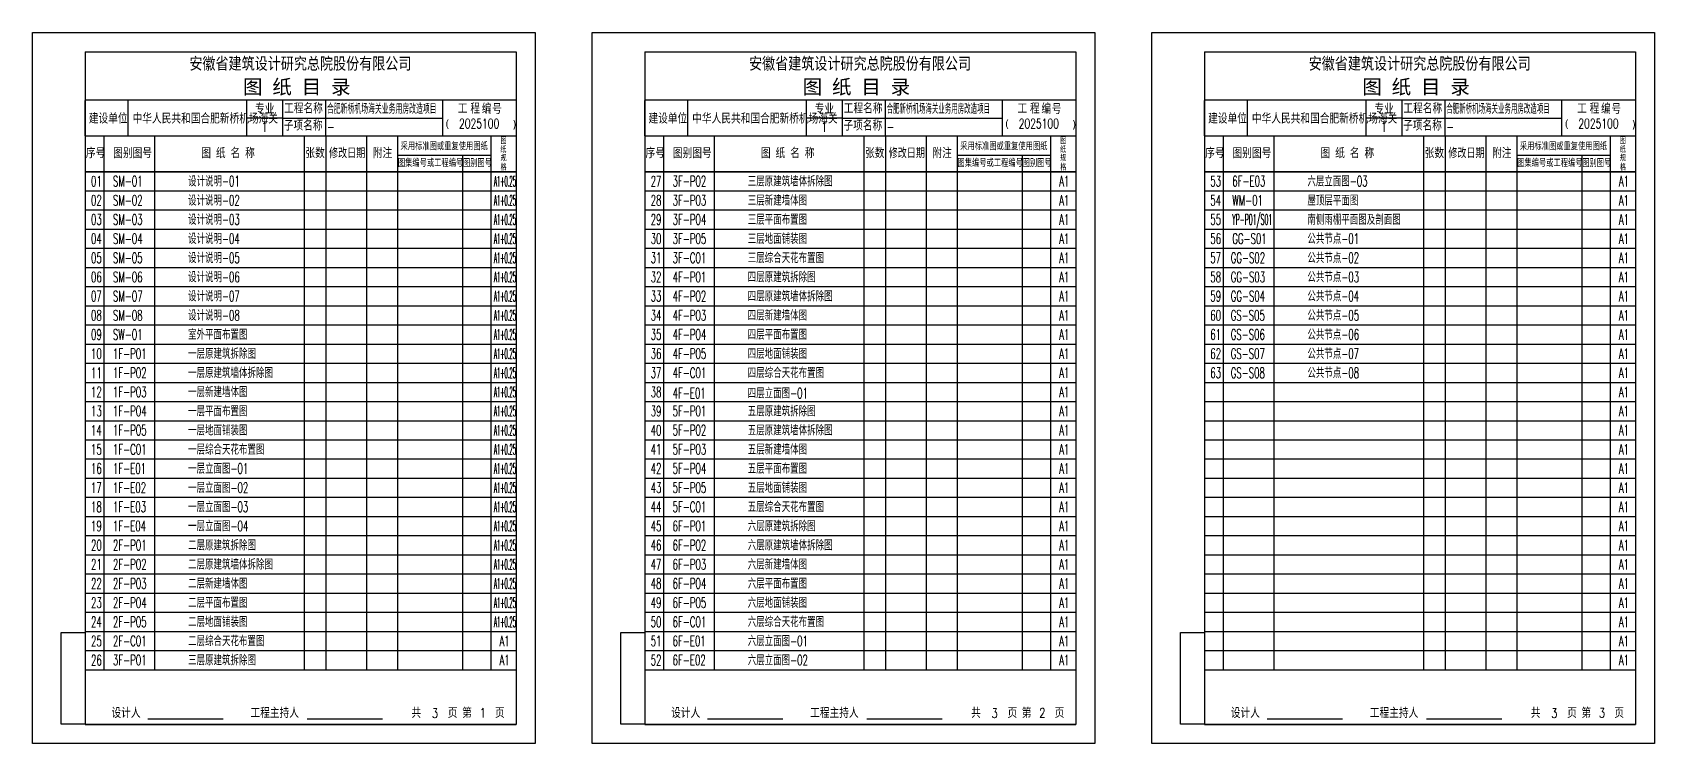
# Model space of a CAD drawing. Header units: millimetres. Extents: x -205444 to 751307, y 179719 to 310340.
# Drawn here: x -205444 to -137695, y 199983 to 229683 of the extents above; entities that cross this region are included whole.
import ezdxf
from ezdxf.enums import TextEntityAlignment as Align

# ---------------------------------------------------------------- set-up
doc = ezdxf.new("R2010")
doc.units = ezdxf.units.MM
doc.header["$LTSCALE"] = 1000
doc.layers.get('0').update_dxf_attribs({"linetype": 'CONTINUOUS'})
for name, color, linetype in [('A-ANNO-TXT', 4, 'CONTINUOUS'), ('BZ_标准图框', 7, 'CONTINUOUS'), ('VHSoft_boundary', 7, 'CONTINUOUS')]:
    doc.layers.add(name, color=color, linetype=linetype)
doc.layers.add('VHSoft_barcode', color=7, linetype='CONTINUOUS', plot=False)
doc.styles.add('HT', font='simhei.ttf')
doc.styles.add('hz', font='simplex.shx', dxfattribs={"width": 0.8, "height": 300, "bigfont": 'hztxt.shx'})

msp = doc.modelspace()

# ---------------------------------------------------------------- texts
at = {"layer": 'A-ANNO-TXT', "color": 0, "style": 'hz'}
for s, width, p in [('01', 0.6, (-202998.1, 223249.9)), ('SM-01', 0.6, (-202081.4, 223250.9)), ('设计说明-01', 0.6, (-198943.6, 223250.4)), ('A1+0.25', 0.3, (-186169, 223249.9)), ('27', 0.6, (-179623.7, 223249.9)), ('3F-P02', 0.6, (-178707.1, 223250.9)), ('三层原建筑墙体拆除图', 0.6, (-175569.2, 223250.4)), ('A1', 0.6, (-162563.4, 223250.9)), ('53', 0.6, (-156249.4, 223249.9)), ('6F-E03', 0.6, (-155332.7, 223250.9)), ('六层立面图-03', 0.6, (-152194.8, 223250.4)), ('A1', 0.6, (-139189.1, 223250.9)), ('设计说明-02', 0.6, (-198943.6, 222450.4)), ('三层新建墙体图', 0.6, (-175569.2, 222450.4)), ('屋顶层平面图', 0.6, (-152194.8, 222450.4)), ('02', 0.6, (-202998.1, 222449.9)), ('SM-02', 0.6, (-202081.4, 222450.9)), ('A1+0.25', 0.3, (-186169, 222449.9)), ('28', 0.6, (-179623.7, 222449.9)), ('3F-P03', 0.6, (-178707.1, 222450.9)), ('A1', 0.6, (-162563.4, 222450.9)), ('54', 0.6, (-156249.4, 222449.9)), ('WM-01', 0.6, (-155332.7, 222450.9)), ('A1', 0.6, (-139189.1, 222450.9)), ('03', 0.6, (-202998.1, 221649.9)), ('SM-03', 0.6, (-202081.4, 221650.9)), ('设计说明-03', 0.6, (-198943.6, 221650.4)), ('A1+0.25', 0.3, (-186169, 221649.9)), ('29', 0.6, (-179623.7, 221649.9)), ('3F-P04', 0.6, (-178707.1, 221650.9)), ('三层平面布置图', 0.6, (-175569.2, 221650.4)), ('A1', 0.6, (-162563.4, 221650.9)), ('55', 0.6, (-156249.4, 221649.9)), ('YP-P01/S01', 0.35, (-155332.7, 221650.9)), ('南侧雨棚平面图及剖面图', 0.6, (-152194.8, 221650.4)), ('A1', 0.6, (-139189.1, 221650.9)), ('04', 0.6, (-202998.1, 220849.9)), ('SM-04', 0.6, (-202081.4, 220850.9)), ('设计说明-04', 0.6, (-198943.6, 220850.4)), ('A1+0.25', 0.3, (-186169, 220849.9)), ('30', 0.6, (-179623.7, 220849.9)), ('3F-P05', 0.6, (-178707.1, 220850.9)), ('三层地面铺装图', 0.6, (-175569.2, 220850.4)), ('A1', 0.6, (-162563.4, 220850.9)), ('56', 0.6, (-156249.4, 220849.9)), ('GG-S01', 0.6, (-155332.7, 220850.9)), ('公共节点-01', 0.6, (-152194.8, 220850.4)), ('A1', 0.6, (-139189.1, 220850.9)), ('05', 0.6, (-202998.1, 220049.9)), ('SM-05', 0.6, (-202081.4, 220050.9)), ('设计说明-05', 0.6, (-198943.6, 220050.4)), ('A1+0.25', 0.3, (-186169, 220049.9)), ('31', 0.6, (-179623.7, 220049.9)), ('3F-C01', 0.6, (-178707.1, 220050.9)), ('三层综合天花布置图', 0.6, (-175569.2, 220050.4)), ('A1', 0.6, (-162563.4, 220050.9)), ('57', 0.6, (-156249.4, 220049.9)), ('GG-S02', 0.6, (-155399.8, 220050.9)), ('公共节点-02', 0.6, (-152194.8, 220050.4)), ('A1', 0.6, (-139189.1, 220050.9)), ('06', 0.6, (-202998.1, 219249.9)), ('SM-06', 0.6, (-202081.4, 219250.9)), ('设计说明-06', 0.6, (-198943.6, 219250.4)), ('A1+0.25', 0.3, (-186169, 219249.9)), ('32', 0.6, (-179623.7, 219249.9)), ('4F-P01', 0.6, (-178707.1, 219250.9)), ('四层原建筑拆除图', 0.6, (-175569.2, 219250.4)), ('A1', 0.6, (-162563.4, 219250.9)), ('58', 0.6, (-156249.4, 219249.9)), ('GG-S03', 0.6, (-155399.8, 219250.9)), ('公共节点-03', 0.6, (-152194.8, 219250.4)), ('A1', 0.6, (-139189.1, 219250.9)), ('07', 0.6, (-202998.1, 218449.9)), ('SM-07', 0.6, (-202081.4, 218450.9)), ('设计说明-07', 0.6, (-198943.6, 218450.4)), ('A1+0.25', 0.3, (-186169, 218449.9)), ('33', 0.6, (-179623.7, 218449.9)), ('4F-P02', 0.6, (-178707.1, 218450.9)), ('四层原建筑墙体拆除图', 0.6, (-175569.2, 218450.4)), ('A1', 0.6, (-162563.4, 218450.9)), ('59', 0.6, (-156249.4, 218449.9)), ('GG-S04', 0.6, (-155399.8, 218450.9)), ('公共节点-04', 0.6, (-152194.8, 218450.4)), ('A1', 0.6, (-139189.1, 218450.9)), ('08', 0.6, (-202998.1, 217649.9)), ('SM-08', 0.6, (-202081.4, 217650.9)), ('设计说明-08', 0.6, (-198943.6, 217650.4)), ('A1+0.25', 0.3, (-186169, 217649.9)), ('34', 0.6, (-179623.7, 217649.9)), ('4F-P03', 0.6, (-178707.1, 217650.9)), ('四层新建墙体图', 0.6, (-175569.2, 217650.4)), ('A1', 0.6, (-162563.4, 217650.9)), ('60', 0.6, (-156249.4, 217649.9)), ('GS-S05', 0.6, (-155399.8, 217648.8)), ('公共节点-05', 0.6, (-152194.8, 217648.3)), ('A1', 0.6, (-139189.1, 217650.9)), ('09', 0.6, (-202998.1, 216849.9)), ('SW-01', 0.6, (-202081.4, 216850.9)), ('室外平面布置图', 0.6, (-198943.6, 216850.4)), ('A1+0.25', 0.3, (-186169, 216849.9)), ('35', 0.6, (-179623.7, 216849.9)), ('4F-P04', 0.6, (-178707.1, 216850.9)), ('四层平面布置图', 0.6, (-175569.2, 216850.4)), ('A1', 0.6, (-162563.4, 216850.9)), ('61', 0.6, (-156249.4, 216849.9)), ('GS-S06', 0.6, (-155399.8, 216848.8)), ('公共节点-06', 0.6, (-152194.8, 216848.3)), ('A1', 0.6, (-139189.1, 216850.9)), ('10', 0.6, (-202998.1, 216049.9)), ('1F-P01', 0.6, (-202081.4, 216050.9)), ('一层原建筑拆除图', 0.6, (-198943.6, 216050.4)), ('A1+0.25', 0.3, (-186169, 216049.9)), ('36', 0.6, (-179623.7, 216049.9)), ('4F-P05', 0.6, (-178707.1, 216050.9)), ('四层地面铺装图', 0.6, (-175569.2, 216050.4)), ('A1', 0.6, (-162563.4, 216050.9)), ('62', 0.6, (-156249.4, 216049.9)), ('GS-S07', 0.6, (-155399.8, 216048.8)), ('公共节点-07', 0.6, (-152194.8, 216048.3)), ('A1', 0.6, (-139189.1, 216050.9)), ('11', 0.6, (-202998.1, 215249.9)), ('1F-P02', 0.6, (-202081.4, 215250.9)), ('一层原建筑墙体拆除图', 0.6, (-198943.6, 215250.4)), ('A1+0.25', 0.3, (-186169, 215249.9)), ('37', 0.6, (-179623.7, 215249.9)), ('4F-C01', 0.6, (-178707.1, 215250.9)), ('四层综合天花布置图', 0.6, (-175569.2, 215250.4)), ('A1', 0.6, (-162563.4, 215250.9)), ('63', 0.6, (-156249.4, 215249.9)), ('GS-S08', 0.6, (-155399.8, 215248.8)), ('公共节点-08', 0.6, (-152194.8, 215248.3)), ('A1', 0.6, (-139189.1, 215250.9)), ('12', 0.6, (-202998.1, 214449.9)), ('1F-P03', 0.6, (-202081.4, 214450.9)), ('一层新建墙体图', 0.6, (-198943.6, 214450.4)), ('A1+0.25', 0.3, (-186169, 214449.9)), ('38', 0.6, (-179623.7, 214449.9)), ('4F-E01', 0.6, (-178707.1, 214400.9)), ('四层立面图-01', 0.6, (-175569.2, 214400.4)), ('A1', 0.6, (-162563.4, 214450.9)), ('A1', 0.6, (-139189.1, 214450.9)), ('13', 0.6, (-202998.1, 213649.9)), ('1F-P04', 0.6, (-202081.4, 213650.9)), ('一层平面布置图', 0.6, (-198943.6, 213650.4)), ('A1+0.25', 0.3, (-186169, 213649.9)), ('39', 0.6, (-179623.7, 213649.9)), ('5F-P01', 0.6, (-178707.1, 213650.9)), ('五层原建筑拆除图', 0.6, (-175569.2, 213650.4)), ('A1', 0.6, (-162563.4, 213650.9)), ('A1', 0.6, (-139189.1, 213650.9)), ('14', 0.6, (-202998.1, 212849.9)), ('1F-P05', 0.6, (-202081.4, 212850.9)), ('一层地面铺装图', 0.6, (-198943.6, 212850.4)), ('A1+0.25', 0.3, (-186169, 212849.9)), ('40', 0.6, (-179623.7, 212849.9)), ('5F-P02', 0.6, (-178707.1, 212850.9)), ('五层原建筑墙体拆除图', 0.6, (-175569.2, 212850.4)), ('A1', 0.6, (-162563.4, 212850.9)), ('A1', 0.6, (-139189.1, 212850.9)), ('15', 0.6, (-202998.1, 212049.9)), ('1F-C01', 0.6, (-202081.4, 212050.9)), ('一层综合天花布置图', 0.6, (-198943.6, 212050.4)), ('A1+0.25', 0.3, (-186169, 212049.9)), ('41', 0.6, (-179623.7, 212049.9)), ('5F-P03', 0.6, (-178707.1, 212050.9)), ('五层新建墙体图', 0.6, (-175569.2, 212050.4)), ('A1', 0.6, (-162563.4, 212050.9)), ('A1', 0.6, (-139189.1, 212050.9)), ('16', 0.6, (-202998.1, 211249.9)), ('1F-E01', 0.6, (-202081.4, 211250.9)), ('一层立面图-01', 0.6, (-198943.6, 211250.4)), ('A1+0.25', 0.3, (-186169, 211249.9)), ('42', 0.6, (-179623.7, 211249.9)), ('5F-P04', 0.6, (-178707.1, 211250.9)), ('五层平面布置图', 0.6, (-175569.2, 211250.4)), ('A1', 0.6, (-162563.4, 211250.9)), ('A1', 0.6, (-139189.1, 211250.9)), ('17', 0.6, (-202998.1, 210449.9)), ('1F-E02', 0.6, (-202081.4, 210450.9)), ('一层立面图-02', 0.6, (-198943.6, 210450.4)), ('A1+0.25', 0.3, (-186169, 210449.9)), ('43', 0.6, (-179623.7, 210449.9)), ('5F-P05', 0.6, (-178707.1, 210450.9)), ('五层地面铺装图', 0.6, (-175569.2, 210450.4)), ('A1', 0.6, (-162563.4, 210450.9)), ('A1', 0.6, (-139189.1, 210450.9)), ('18', 0.6, (-202998.1, 209649.9)), ('1F-E03', 0.6, (-202081.4, 209650.9)), ('一层立面图-03', 0.6, (-198943.6, 209650.4)), ('A1+0.25', 0.3, (-186169, 209649.9)), ('44', 0.6, (-179623.7, 209649.9)), ('5F-C01', 0.6, (-178707.1, 209650.9)), ('五层综合天花布置图', 0.6, (-175569.2, 209650.4)), ('A1', 0.6, (-162563.4, 209650.9)), ('A1', 0.6, (-139189.1, 209650.9)), ('19', 0.6, (-202998.1, 208849.9)), ('1F-E04', 0.6, (-202081.4, 208850.9)), ('一层立面图-04', 0.6, (-198943.6, 208850.4)), ('A1+0.25', 0.3, (-186169, 208849.9)), ('45', 0.6, (-179623.7, 208849.9)), ('6F-P01', 0.6, (-178707.1, 208850.9)), ('六层原建筑拆除图', 0.6, (-175569.2, 208850.4)), ('A1', 0.6, (-162563.4, 208850.9)), ('A1', 0.6, (-139189.1, 208850.9)), ('20', 0.6, (-202998.1, 208049.9)), ('2F-P01', 0.6, (-202081.4, 208050.9)), ('二层原建筑拆除图', 0.6, (-198943.6, 208050.4)), ('A1+0.25', 0.3, (-186169, 208049.9)), ('46', 0.6, (-179623.7, 208049.9)), ('6F-P02', 0.6, (-178707.1, 208050.9)), ('六层原建筑墙体拆除图', 0.6, (-175569.2, 208050.4)), ('A1', 0.6, (-162563.4, 208050.9)), ('A1', 0.6, (-139189.1, 208050.9)), ('21', 0.6, (-202998.1, 207249.9)), ('2F-P02', 0.6, (-202081.4, 207250.9)), ('二层原建筑墙体拆除图', 0.6, (-198943.6, 207250.4)), ('A1+0.25', 0.3, (-186169, 207249.9)), ('47', 0.6, (-179623.7, 207249.9)), ('6F-P03', 0.6, (-178707.1, 207250.9)), ('六层新建墙体图', 0.6, (-175569.2, 207250.4)), ('A1', 0.6, (-162563.4, 207250.9)), ('A1', 0.6, (-139189.1, 207250.9)), ('22', 0.6, (-202998.1, 206449.9)), ('2F-P03', 0.6, (-202081.4, 206450.9)), ('二层新建墙体图', 0.6, (-198943.6, 206450.4)), ('A1+0.25', 0.3, (-186169, 206449.9)), ('48', 0.6, (-179623.7, 206449.9)), ('6F-P04', 0.6, (-178707.1, 206450.9)), ('六层平面布置图', 0.6, (-175569.2, 206450.4)), ('A1', 0.6, (-162563.4, 206450.9)), ('A1', 0.6, (-139189.1, 206450.9)), ('23', 0.6, (-202998.1, 205649.9)), ('2F-P04', 0.6, (-202081.4, 205650.9)), ('二层平面布置图', 0.6, (-198943.6, 205650.4)), ('A1+0.25', 0.3, (-186169, 205649.9)), ('49', 0.6, (-179623.7, 205649.9)), ('6F-P05', 0.6, (-178707.1, 205650.9)), ('六层地面铺装图', 0.6, (-175569.2, 205650.4)), ('A1', 0.6, (-162563.4, 205650.9)), ('A1', 0.6, (-139189.1, 205650.9)), ('24', 0.6, (-202998.1, 204849.9)), ('2F-P05', 0.6, (-202081.4, 204850.9)), ('二层地面铺装图', 0.6, (-198943.6, 204850.4)), ('A1+0.25', 0.3, (-186169, 204849.9)), ('50', 0.6, (-179623.7, 204849.9)), ('6F-C01', 0.6, (-178707.1, 204850.9)), ('六层综合天花布置图', 0.6, (-175569.2, 204850.4)), ('A1', 0.6, (-162563.4, 204850.9)), ('A1', 0.6, (-139189.1, 204850.9)), ('25', 0.6, (-202998.1, 204049.9)), ('2F-C01', 0.6, (-202081.4, 204050.9)), ('二层综合天花布置图', 0.6, (-198943.6, 204050.4)), ('A1', 0.6, (-185937.8, 204049.9)), ('51', 0.6, (-179623.7, 204049.9)), ('6F-E01', 0.6, (-178707.1, 204050.9)), ('六层立面图-01', 0.6, (-175569.2, 204050.4)), ('A1', 0.6, (-162563.4, 204050.9)), ('A1', 0.6, (-139189.1, 204050.9)), ('26', 0.6, (-202998.1, 203249.9)), ('3F-P01', 0.6, (-202081.4, 203250.9)), ('三层原建筑拆除图', 0.6, (-198943.6, 203250.4)), ('A1', 0.6, (-185937.8, 203250.9)), ('52', 0.6, (-179623.7, 203249.9)), ('6F-E02', 0.6, (-178707.1, 203250.9)), ('六层立面图-02', 0.6, (-175569.2, 203250.4)), ('A1', 0.6, (-162563.4, 203250.9)), ('A1', 0.6, (-139189.1, 203250.9))]:
    msp.add_text(s, height=437.4, dxfattribs=dict(at, width=width)).set_placement(p)

# ---------------------------------------------------------------- blocks, each defined once
blk = doc.blocks.new('vhtemplate_图纸目录_A4')
blk.add_line((104.54, 261.18), (89.55, 261.18))
at = {"layer": 'BZ_标准图框'}
for p, q in [((22, 288.85), (22, 7.99)), ((22, 288.85), (202, 288.85)), ((202, 288.85), (202, 7.99)), ((22, 268.85), (202.1, 268.85)), ((22, 253.85), (22, 268.63)), ((40.04, 253.85), (40.04, 268.88)), ((89.55, 254.01), (89.55, 268.88)), ((104.54, 253.85), (104.54, 268.88)), ((122.54, 253.85), (122.54, 268.88)), ((171.34, 253.85), (171.34, 268.63)), ((104.54, 261.18), (171.34, 261.18)), ((22, 253.85), (202.1, 253.85)), ((30, 30.85), (30, 253.85)), ((51, 253.85), (51, 30.85)), ((113.5, 253.85), (113.5, 30.85)), ((122.5, 253.85), (122.5, 30.85)), ((139.5, 253.85), (139.5, 30.85)), ((152.5, 253.85), (152.5, 30.85)), ((191.5, 253.85), (191.5, 30.85)), ((152.5, 245.78), (191.5, 245.78)), ((179.56, 245.78), (179.56, 30.85)), ((22, 238.86), (202, 238.86)), ((22, 238.85), (202.1, 238.85)), ((22, 230.85), (202, 230.85)), ((22, 222.85), (202, 222.85)), ((22, 214.85), (202, 214.85)), ((22, 206.85), (202, 206.85)), ((22, 198.85), (202, 198.85)), ((22, 190.85), (202, 190.85)), ((22, 182.85), (202, 182.85)), ((22, 174.85), (202, 174.85)), ((22, 166.85), (202, 166.85)), ((22, 158.85), (202, 158.85)), ((22, 150.85), (202, 150.85)), ((22, 142.85), (202, 142.85)), ((22, 134.85), (202, 134.85)), ((22, 126.85), (202, 126.85)), ((22, 118.85), (202, 118.85)), ((22, 110.85), (202, 110.85)), ((22, 102.85), (202, 102.85)), ((22, 94.85), (202.1, 94.85)), ((22, 86.85), (202.1, 86.85)), ((22, 78.85), (202.1, 78.85)), ((22, 70.85), (202.1, 70.85)), ((22, 62.85), (202.1, 62.85)), ((22, 54.85), (202.1, 54.85)), ((22, 46.85), (202.1, 46.85)), ((22, 38.85), (202.1, 38.85)), ((22, 30.85), (202.1, 30.85)), ((22, 7.99), (202, 7.99)), ((48.19, 10.36), (79.68, 10.36)), ((114.77, 10.36), (146.27, 10.36))]:
    blk.add_line(p, q, dxfattribs=at)
at = {"layer": 'BZ_标准图框', "const_width": 0.2}
for points in [[(22, 288.82), (22, 8.11)], [(22.11, 8.2), (202.1, 8.2), (202.1, 288.82), (22, 288.82)], [(22.04, 268.88), (202, 268.88)], [(22.04, 253.85), (202, 253.85)], [(22.04, 238.86), (202, 238.86)]]:
    blk.add_lwpolyline(points, dxfattribs=at)
at = {"layer": 'VHSoft_barcode'}
blk.add_lwpolyline([(12, 8.11), (12, 46.44), (22, 46.44), (22, 8.11)], close=True, dxfattribs=at)
at = {"layer": 'VHSoft_boundary'}
blk.add_lwpolyline([(0, 297), (210, 297), (210, 0), (0, 0)], close=True, dxfattribs=at)
at = {"layer": 'BZ_标准图框', "style": 'HT', "width": 0.8}
blk.add_text('安徽省建筑设计研究总院股份有限公司', height=5, dxfattribs=at).set_placement((111.91, 281.54), align=Align.CENTER)
at = {"layer": 'BZ_标准图框', "style": 'HT'}
blk.add_text('图 纸 目 录', height=6, dxfattribs=at).set_placement((87.9, 271.27))
at = {"layer": 'BZ_标准图框', "style": 'hz', "width": 0.75}
blk.add_text('专业', height=4, dxfattribs=at).set_placement((97.05, 265.02), align=Align.MIDDLE_CENTER)
at = {"layer": 'BZ_标准图框', "style": 'hz'}
for s, height, width, p in [('工程名称', 4, 0.75, (105.1, 263.18)), ('工', 4, 0.75, (177.66, 263.15)), ('程', 4, 0.75, (182.9, 263.15)), ('编', 4, 0.75, (187.67, 263.04)), ('号', 4, 0.75, (191.99, 262.93)), ('建设单位', 4, 0.75, (23.54, 258.98)), ('子项名称', 4, 0.75, (104.98, 256.02)), ('(', 2.56, 0.75, (172.69, 257.61)), (')', 2.56, 0.75, (200.76, 257.34)), ('采用标准图或重复使用图纸', 3, 0.75, (153.73, 247.87)), ('图', 2.5, 0.75, (195.52, 250.49)), ('序号', 4, 0.75, (22.32, 244.52)), ('图别图号', 4, 0.75, (33.75, 244.52)), ('图 纸 名 称', 4, 0.75, (70.52, 244.52)), ('张数', 4, 0.75, (114, 244.52)), ('修改日期', 4, 0.7, (123.87, 244.52)), ('附注', 4, 0.75, (142.16, 244.52)), ('图集编号或工程编号', 3, 0.75, (152.61, 240.88)), ('图别图号', 3, 0.75, (179.8, 240.86)), ('纸', 2.5, 0.75, (195.43, 246.76)), ('规', 2.5, 0.75, (195.52, 243.21)), ('格', 2.5, 0.75, (195.52, 239.37)), ('设计人', 4, 0.75, (33.01, 10.71)), ('工程主持人', 4, 0.75, (91.06, 10.71)), ('共', 4, 0.75, (158.3, 10.71)), ('页', 4, 0.75, (173.49, 10.71)), ('第', 4, 0.75, (179.47, 10.71)), ('页', 4, 0.75, (193.19, 10.71))]:
    blk.add_text(s, height=height, dxfattribs=dict(at, width=width)).set_placement(p)
at = {"layer": 'BZ_标准图框', "style": 'hz', "width": 0.5}
for tag, p, height in [('公安庐阳分局逍遥津派出所用房改造项目', (124.14, 263.45), 3.5), ('中共合肥市庐阳区政法委', (41.82, 258.95), 4), ('公安庐阳分局逍遥津派出所用房改造项目', (124.14, 256.12), 3.5)]:
    blk.add_attdef(tag, p, '', height=height, dxfattribs=at)
at = {"layer": 'BZ_标准图框', "style": 'hz', "width": 0.75}
blk.add_attdef('专业', text='', height=4, dxfattribs=at).set_placement((96.96, 257.56), align=Align.MIDDLE_CENTER)
at = {"layer": 'BZ_标准图框', "style": 'hz'}
for tag, width, p in [('2025022', 0.7, (186.58, 256.94)), ('共几页', 0.75, (168.14, 10.71)), ('第几页', 0.75, (188.07, 10.82))]:
    blk.add_attdef(tag, text='', height=4, dxfattribs=dict(at, width=width)).set_placement(p, align=Align.CENTER)

# ---------------------------------------------------------------- block references
ref = msp.add_blockref('vhtemplate_图纸目录_A4', (-205444.1, 199983.1), dxfattribs=dict(xscale=100, yscale=100, zscale=100))
ref.add_attrib('建设单位', '中华人民共和国合肥新桥机场海关', (-201262.2, 225878.4), dxfattribs={"layer": 'BZ_标准图框', "height": 400, "style": 'hz', "width": 0.75})
ref.add_attrib('工程名称', '合肥新桥机场海关业务用房改造项目   ', (-193143.6, 226285.2), dxfattribs={"layer": 'BZ_标准图框', "height": 400, "style": 'hz', "width": 0.53})
ref.add_attrib('子项名称', '-', (-193146.2, 225537.2), dxfattribs={"layer": 'BZ_标准图框', "height": 400, "style": 'hz', "width": 0.75})
ref.add_attrib('工程编号', '2025100', dxfattribs={"layer": 'BZ_标准图框', "height": 400, "style": 'hz', "width": 0.7}).set_placement((-186786.6, 225677.3), align=Align.CENTER)
ref.add_attrib('第几页', '1', dxfattribs={"layer": 'BZ_标准图框', "height": 400, "style": 'hz', "width": 0.75}).set_placement((-186637.1, 201065.2), align=Align.CENTER)
ref.add_attrib('共几页', '3', dxfattribs={"layer": 'BZ_标准图框', "height": 400, "style": 'hz', "width": 0.75}).set_placement((-188630.4, 201054), align=Align.CENTER)
ref.add_attrib('专业', '1', dxfattribs={"layer": 'BZ_标准图框', "height": 400, "style": 'hz', "width": 0.75}).set_placement((-195748.1, 225738.9), align=Align.MIDDLE_CENTER)
ref = msp.add_blockref('vhtemplate_图纸目录_A4', (-182069.7, 199983.1), dxfattribs=dict(xscale=100, yscale=100, zscale=100))
ref.add_attrib('建设单位', '中华人民共和国合肥新桥机场海关', (-177887.8, 225878.4), dxfattribs={"layer": 'BZ_标准图框', "height": 400, "style": 'hz', "width": 0.75})
ref.add_attrib('工程名称', '合肥新桥机场海关业务用房改造项目   ', (-169769.2, 226285.2), dxfattribs={"layer": 'BZ_标准图框', "height": 400, "style": 'hz', "width": 0.5})
ref.add_attrib('子项名称', '-', (-169771.8, 225537.2), dxfattribs={"layer": 'BZ_标准图框', "height": 400, "style": 'hz', "width": 0.75})
ref.add_attrib('工程编号', '2025100', dxfattribs={"layer": 'BZ_标准图框', "height": 400, "style": 'hz', "width": 0.7}).set_placement((-163412.2, 225677.3), align=Align.CENTER)
ref.add_attrib('第几页', '2', dxfattribs={"layer": 'BZ_标准图框', "height": 400, "style": 'hz', "width": 0.75}).set_placement((-163262.7, 201065.2), align=Align.CENTER)
ref.add_attrib('共几页', '3', dxfattribs={"layer": 'BZ_标准图框', "height": 400, "style": 'hz', "width": 0.75}).set_placement((-165256, 201054), align=Align.CENTER)
ref.add_attrib('专业', '1', dxfattribs={"layer": 'BZ_标准图框', "height": 400, "style": 'hz', "width": 0.75}).set_placement((-172373.7, 225738.9), align=Align.MIDDLE_CENTER)
ref = msp.add_blockref('vhtemplate_图纸目录_A4', (-158695.4, 199983.1), dxfattribs=dict(xscale=100, yscale=100, zscale=100))
ref.add_attrib('建设单位', '中华人民共和国合肥新桥机场海关', (-154513.5, 225878.4), dxfattribs={"layer": 'BZ_标准图框', "height": 400, "style": 'hz', "width": 0.75})
ref.add_attrib('工程名称', '合肥新桥机场海关业务用房改造项目   ', (-146394.9, 226285.2), dxfattribs={"layer": 'BZ_标准图框', "height": 400, "style": 'hz', "width": 0.5})
ref.add_attrib('子项名称', '-', (-146397.4, 225537.2), dxfattribs={"layer": 'BZ_标准图框', "height": 400, "style": 'hz', "width": 0.75})
ref.add_attrib('工程编号', '2025100', dxfattribs={"layer": 'BZ_标准图框', "height": 400, "style": 'hz', "width": 0.7}).set_placement((-140037.8, 225677.3), align=Align.CENTER)
ref.add_attrib('第几页', '3', dxfattribs={"layer": 'BZ_标准图框', "height": 400, "style": 'hz', "width": 0.75}).set_placement((-139888.4, 201065.2), align=Align.CENTER)
ref.add_attrib('共几页', '3', dxfattribs={"layer": 'BZ_标准图框', "height": 400, "style": 'hz', "width": 0.75}).set_placement((-141881.6, 201054), align=Align.CENTER)
ref.add_attrib('专业', '1', dxfattribs={"layer": 'BZ_标准图框', "height": 400, "style": 'hz', "width": 0.75}).set_placement((-148999.4, 225738.9), align=Align.MIDDLE_CENTER)

msp.set_redraw_order([(e.dxf.handle, doc.entitydb.next_handle()) for e in msp.query("TEXT MTEXT ATTDEF DIMENSION ARC_DIMENSION")])  # texts and dimensions are drawn at this point

doc.saveas('drawing.dxf')
